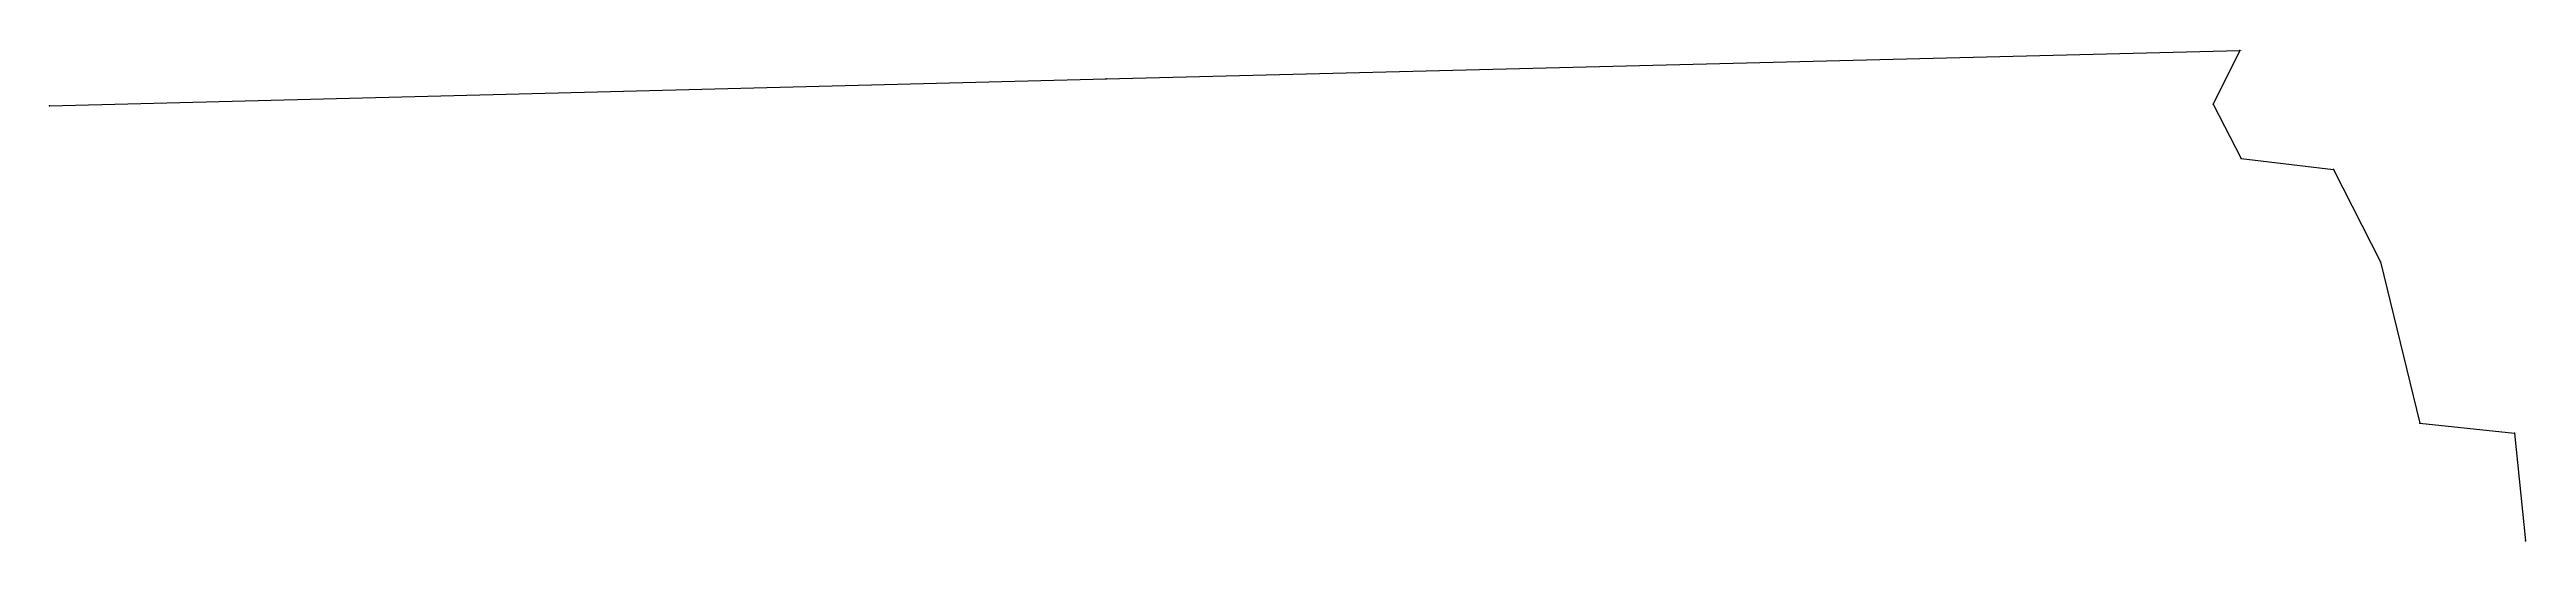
# Model space of a CAD drawing. Extents: x 10000 to 441165, y 9999 to 2279638.
# Drawn here: x 34816 to 39367, y 19998 to 20902 of the extents above; entities that cross this region are included whole.
import ezdxf

# ---------------------------------------------------------------- set-up
doc = ezdxf.new("R2010")
doc.units = 0

msp = doc.modelspace()

# ---------------------------------------------------------------- linework, layer by layer
at = {"layer": 'FIGURES'}
for p, q in [((36757.6729, 20847.5841), (38840.3214, 20900.0793)), ((38840.3214, 20900.0793), (38790.9277, 20801.1886)), ((34816.1851, 20798.0349), (36757.6729, 20847.5841)), ((38790.9277, 20801.1886), (38842.3138, 20701.5825)), ((38842.3138, 20701.5825), (39012.2342, 20681.187)), ((39012.2342, 20681.187), (39098.3071, 20511.9249)), ((39098.3071, 20511.9249), (39171.0022, 20215.5912)), ((39171.0022, 20215.5912), (39344.5382, 20197.0847)), ((39344.5382, 20197.0847), (39364.7339, 19999.092))]:
    msp.add_line(p, q, dxfattribs=at)
at = {"layer": 'POINTS'}
for p in [(38840.3214, 20900.0793), (36757.6729, 20847.5841), (34816.1851, 20798.0349), (38790.9277, 20801.1886), (38842.3138, 20701.5825), (39012.2342, 20681.187), (39098.3071, 20511.9249), (39171.0022, 20215.5912), (39344.5382, 20197.0847), (39364.7339, 19999.092)]:
    msp.add_point(p, dxfattribs=at)

# ---------------------------------------------------------------- texts
at = {"layer": 'POINT_DESC'}
for s, p in [('North Line Sec 9', (38841.3214, 20899.0793)), ('North Line Sec 8', (36758.6729, 20846.5841)), ('SR 200 ROW', (34817.1851, 20797.0349)), ('Line', (38791.9277, 20800.1886)), ('Line', (38843.3138, 20700.5825)), ('Line', (39013.2342, 20680.187)), ('Line', (39099.3071, 20510.9249)), ('Line', (39172.0022, 20214.5912)), ('Line', (39345.5382, 20196.0847)), ('Line', (39365.7339, 19998.092))]:
    msp.add_text(s, height=0.4, dxfattribs=at).set_placement(p)
at = {"layer": 'POINT_IDS'}
for s, p in [('39', (38841.3214, 20901.0793)), ('38', (36758.6729, 20848.5841)), ('37', (34817.1851, 20799.0349)), ('40', (38791.9277, 20802.1886)), ('41', (38843.3138, 20702.5825)), ('42', (39013.2342, 20682.187)), ('43', (39099.3071, 20512.9249)), ('44', (39172.0022, 20216.5912)), ('45', (39345.5382, 20198.0847)), ('46', (39365.7339, 20000.092))]:
    msp.add_text(s, height=0.5, dxfattribs=at).set_placement(p)

doc.saveas('drawing.dxf')
